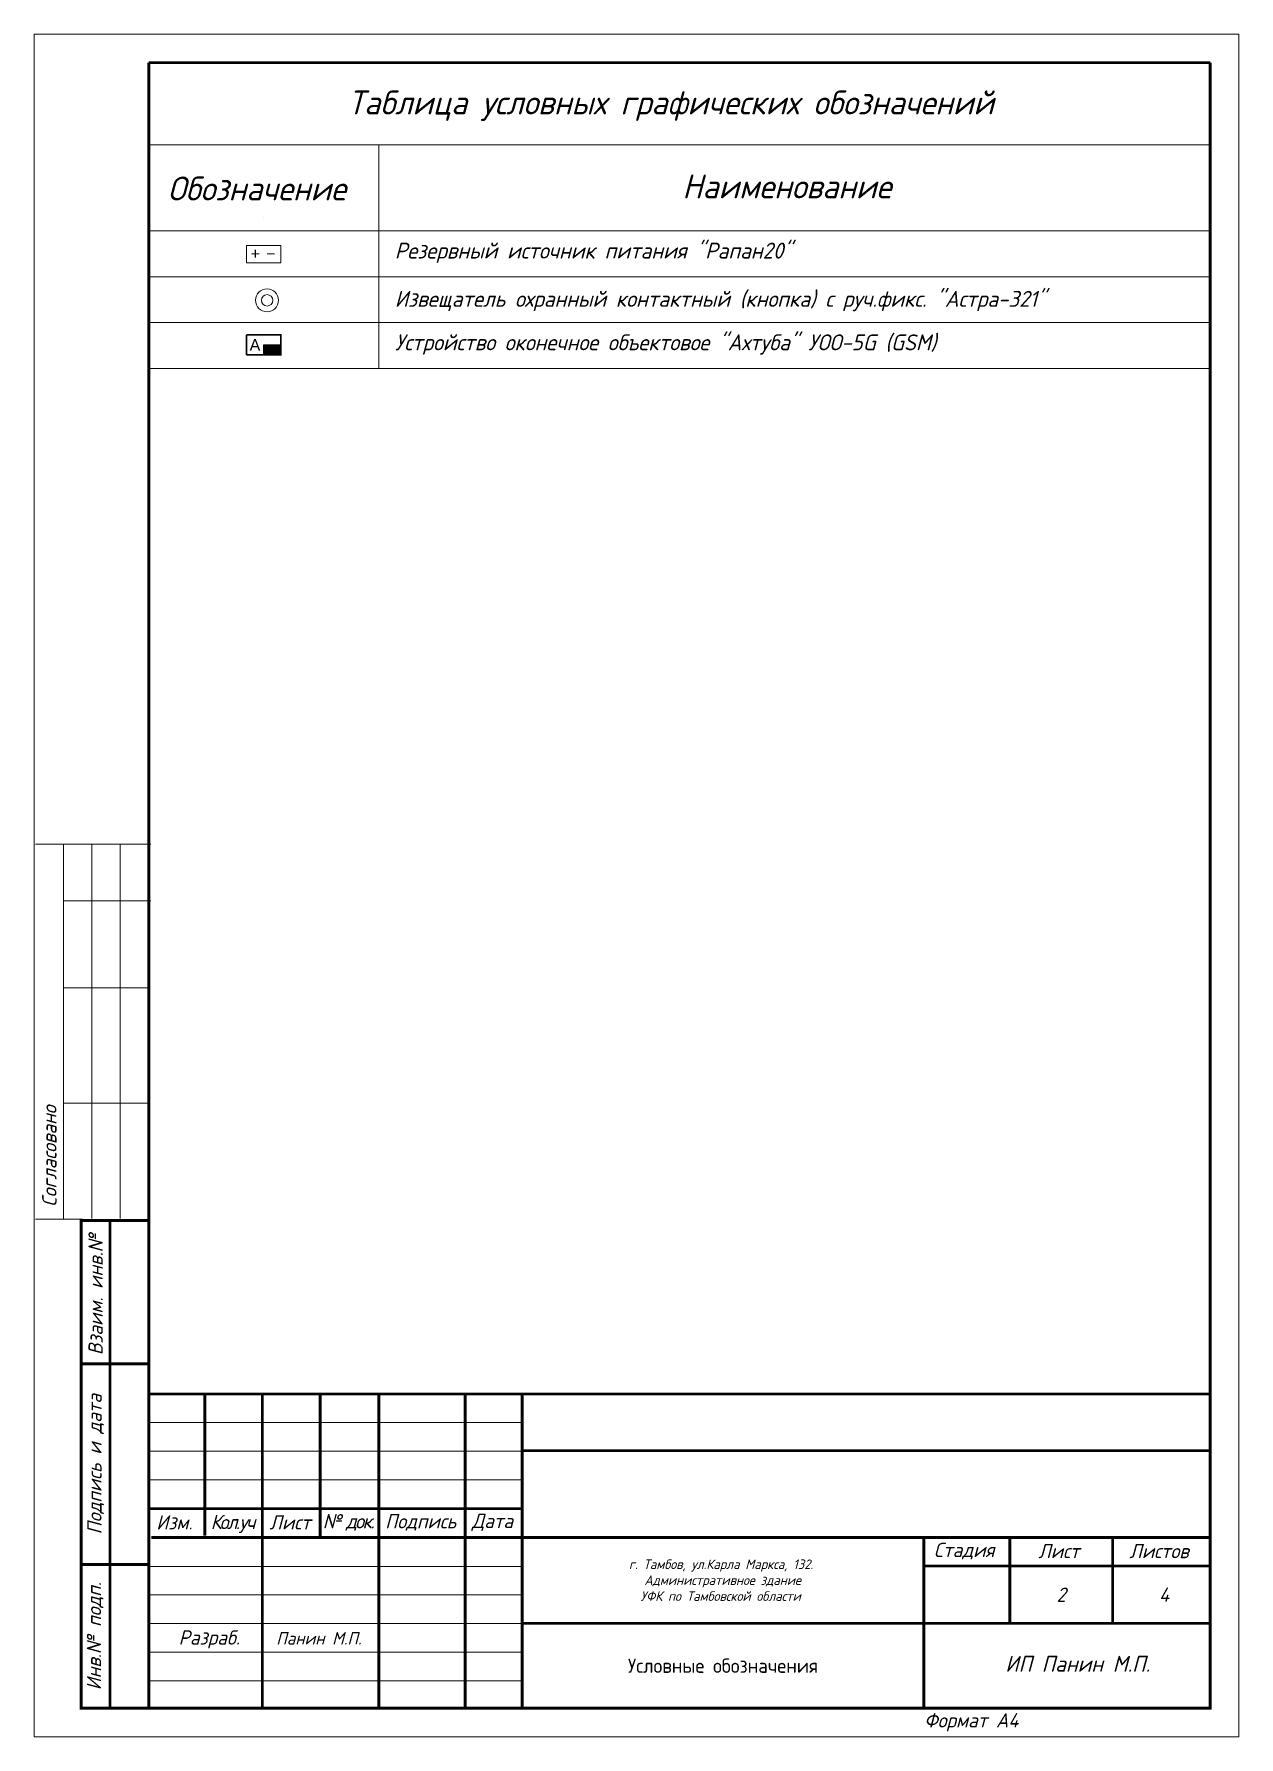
# Model space of a CAD drawing. Header units: inches. Extents: x 859 to 3771, y 393 to 1745.
# Drawn here: x 3667.8 to 3743.4, y 1501.1 to 1608 of the extents above; entities that cross this region are included whole.
import ezdxf

# ---------------------------------------------------------------- set-up
doc = ezdxf.new("R2010")
doc.units = ezdxf.units.IN
doc.header["$MEASUREMENT"] = 0
doc.linetypes.add('НЕВИДИМАЯ', pattern=[9.525, 6.35, -3.175])
doc.layers.add('DESC', color=7, linetype='Continuous')
doc.styles.get("Standard").update_dxf_attribs({"font": 'GOST_Common Italic_0.ttf'})

msp = doc.modelspace()

# ---------------------------------------------------------------- texts
at = {"layer": 'DESC', "color": 0, "lineweight": 15, "attachment_point": 1}
for s, width, heights, insert, char_height in [('Таблица условных графических обозначений', 45.6025, [0.959], (3687.5, 1604.46), 1.5), ('Обозначение', 14.4, [0], (3676.19, 1599.06), 1.5), ('Наименование', 14.4, [0], (3708.48, 1599.19), 1.5), ('Резервный источник питания "Рапан20"', 49.91, [0], (3690.44, 1594.91), 1), ('Извещатель охранный контактный (кнопка) с руч.фикс. "Астра-321"', 49.91, [0], (3690.44, 1591.88), 1), ('Устройство оконечное объектовое "Ахтуба" УОО-5G (GSM)', 49.91, [0], (3690.46, 1589.15), 1), ('\\pi23.53685;г. Тамбов, ул.Карла Маркса, 132.\\P\\pi24.5048;Административное здание \\P\\pi24.27003;УФК по Тамбовской области', 59.1919, [0], (3681.6, 1512.23), 0.6), ('\\pi4.80835;ИП Панин М.П.', 17.9743, [1.74], (3723.94, 1506.18), 1)]:
    msp.add_mtext_dynamic_manual_height_columns(s, width=width, gutter_width=1, heights=heights, dxfattribs=dict(at, insert=insert, char_height=char_height))
at = {"layer": 'DESC', "color": 0, "lineweight": 15}
for s, insert, char_height, width, attachment_point in [('{\\fArial|b0|i0|c204|p34;А}', (3681.67, 1588.49), 0.72, 1.08, 5), ('{\\T0.85;№ док.}', (3687.53, 1514.56), 0.9, 3.6803, 5), ('Подпись', (3692.07, 1514.56), 0.9, 5.4, 5), ('Дата', (3696.57, 1514.56), 0.9, 3.6, 5), ('Изм.', (3676.61, 1514.56), 0.9, 3.4805, 5), ('{\\T0.85;Кол.уч}', (3680.25, 1514.46), 0.9, 3.6119, 5), ('Лист', (3683.87, 1514.56), 0.9, 3.6273, 5), ('Стадия', (3726.17, 1512.76), 0.9, 5.4, 5), ('Лист', (3732.11, 1512.76), 0.9, 6.48, 5), ('Листов', (3738.4, 1512.76), 0.9, 6.0943, 5), ('2', (3732.26, 1510.02), 0.9, 6.4543, 5), ('4', (3738.72, 1510.02), 0.9, 6.4543, 5), ('Разраб.', (3678.8, 1507.21), 0.9, 7.0924, 5), ('{\\fGOST Common|b0|i0|c204|p34;Условные обозначения }', (3711.04, 1505.56), 0.9, 25.2, 5), ('Формат А4', (3723.66, 1502.01), 0.9, 9.0683, 4)]:
    msp.add_mtext(s, dxfattribs=dict(at, insert=insert, char_height=char_height, width=width, attachment_point=attachment_point))
at = {"layer": 'DESC', "color": 0, "lineweight": 15, "char_height": 0.9, "rotation": 90}
for s, insert, width, attachment_point in [('Cогласовано', (3668.32, 1534.35), 10.814, 1), (' Взаим. инв.№', (3671.67, 1524.51), 16.5013, 4), ('Подпись и дата', (3671.67, 1518.21), 12.6, 5), ('Инв.№ подп.', (3671.64, 1507.41), 9, 5)]:
    msp.add_mtext(s, dxfattribs=dict(at, insert=insert, width=width, attachment_point=attachment_point))
at = {"layer": 'DESC', "lineweight": 15, "insert": (3685.68, 1507.28), "char_height": 0.787, "width": 6.3, "attachment_point": 5}
msp.add_mtext('Панин М.П.', dxfattribs=at)

# ---------------------------------------------------------------- hatches: boundary and pattern name
at = {"layer": 'DESC', "lineweight": 15}
msp.add_hatch(color=0, dxfattribs=at).paths.add_polyline_path([(3682.21, 1588.49), (3682.21, 1587.86), (3683.29, 1587.86), (3683.29, 1588.49)])

# ---------------------------------------------------------------- linework, layer by layer
at = {"layer": 'DESC', "color": 0, "lineweight": 15}
for p, q in [((3667.81, 1608.01), (3743.41, 1608.01)), ((3667.81, 1501.09), (3667.81, 1608.01)), ((3743.41, 1608.01), (3743.41, 1501.09)), ((3675.04, 1601.05), (3741.64, 1601.05)), ((3689.44, 1601.05), (3689.44, 1587.01)), ((3741.64, 1601.05), (3741.64, 1578.37)), ((3675.04, 1595.65), (3741.64, 1595.65)), ((3689.44, 1595.65), (3741.64, 1595.65)), ((3741.64, 1594.86), (3741.64, 1594.39)), ((3675.04, 1592.77), (3741.64, 1592.77)), ((3675.04, 1592.77), (3741.64, 1592.77)), ((3675.04, 1589.89), (3741.64, 1589.89)), ((3675.04, 1589.89), (3741.64, 1589.89)), ((3675.04, 1587.01), (3741.64, 1587.01)), ((3741.64, 1578.37), (3741.64, 1535.17)), ((3667.89, 1557.14), (3675.14, 1557.14)), ((3669.66, 1557.14), (3669.66, 1533.64)), ((3671.44, 1557.14), (3671.44, 1533.64)), ((3673.21, 1557.14), (3673.21, 1533.64)), ((3669.66, 1553.59), (3675.14, 1553.59)), ((3669.66, 1548.12), (3675.01, 1548.12)), ((3669.66, 1540.88), (3675.01, 1540.88)), ((3670.85, 1533.59), (3667.89, 1533.59)), ((3675.04, 1520.82), (3698.44, 1520.82)), ((3675.04, 1519.02), (3698.44, 1519.02)), ((3675.04, 1510.02), (3698.44, 1510.02)), ((3675.04, 1508.22), (3698.44, 1508.22)), ((3675.04, 1506.42), (3698.44, 1506.42)), ((3675.01, 1504.62), (3698.44, 1504.62)), ((3743.41, 1501.09), (3667.81, 1501.09))]:
    msp.add_line(p, q, dxfattribs=at)
at = {"layer": 'DESC', "color": 0, "linetype": 'Continuous', "lineweight": 15}
for p, q in [((3675.1, 1517.23), (3698.46, 1517.23)), ((3675.1, 1511.79), (3698.37, 1511.79))]:
    msp.add_line(p, q, dxfattribs=at)
at = {"layer": 'DESC', "color": 0, "lineweight": 15}
msp.add_lwpolyline([(3741.61, 1606.21, 0.18, 0.18, 0), (3741.61, 1502.89, 0.18, 0.18, 0), (3670.77, 1502.89, 0.18, 0.18, 0), (3670.77, 1533.57, 0, 0, 0)], format="xyseb", dxfattribs=at)
for points, const_width in [([(3675.01, 1606.21), (3741.61, 1606.21)], 0.18), ([(3675.01, 1502.89), (3675.01, 1606.21)], 0.18), ([(3681.13, 1589.12), (3683.29, 1589.12), (3683.29, 1587.86), (3681.13, 1587.86)], 0.108), ([(3681.13, 1589.12), (3681.13, 1587.86)], 0.108), ([(3670.69, 1533.51), (3675.09, 1533.51)], 0.18), ([(3672.57, 1502.91), (3672.57, 1533.57)], 0.18), ([(3670.77, 1524.51), (3675.09, 1524.51)], 0.18), ([(3675.04, 1522.62), (3741.61, 1522.62)], 0.18), ([(3682.13, 1522.62), (3682.13, 1502.82)], 0.18), ([(3689.44, 1522.62), (3689.44, 1502.82)], 0.18), ([(3694.86, 1522.58), (3694.86, 1502.89)], 0.18), ([(3698.44, 1522.62), (3698.44, 1502.82)], 0.18), ([(3698.44, 1519.06), (3741.61, 1519.06)], 0.18), ([(3675.04, 1515.42), (3698.44, 1515.42)], 0.18), ([(3723.64, 1513.59), (3723.64, 1502.89)], 0.18), ([(3729.04, 1513.6), (3729.04, 1508.22)], 0.18), ([(3670.77, 1511.91), (3675.09, 1511.91)], 0.18), ([(3698.44, 1511.82), (3698.44, 1511.82)], 0.072), ([(3723.64, 1511.82), (3741.61, 1511.82)], 0.18), ([(3698.44, 1508.22), (3741.61, 1508.22)], 0.18)]:
    msp.add_lwpolyline(points, dxfattribs=dict(at, const_width=const_width))
for points in [[(3682.18, 1596.5), (3682.18, 1596.5)], [(3689.44, 1595.65), (3675.01, 1595.65)], [(3683.29, 1588.49), (3682.21, 1588.49)], [(3682.21, 1588.49), (3682.21, 1587.86)], [(3682.21, 1587.86), (3682.21, 1587.86)]]:
    msp.add_lwpolyline(points, dxfattribs=at)
msp.add_lwpolyline([(3681.14, 1593.65), (3683.3, 1593.65), (3683.3, 1594.73), (3681.14, 1594.73)], close=True, dxfattribs=at)
at = {"layer": 'DESC', "color": 0, "linetype": 'НЕВИДИМАЯ', "lineweight": 15, "const_width": 0.072}
for points in [[(3681.45, 1594.21), (3681.94, 1594.21)], [(3681.69, 1594.46), (3681.69, 1593.97)], [(3682.43, 1594.21), (3682.91, 1594.21)]]:
    msp.add_lwpolyline(points, dxfattribs=at)
at = {"layer": 'DESC', "color": 0, "linetype": 'Continuous', "lineweight": 15, "const_width": 0.18}
for points in [[(3678.52, 1513.72), (3678.52, 1522.62)], [(3685.76, 1513.61), (3685.76, 1522.62)], [(3675.17, 1513.61), (3741.61, 1513.61)], [(3735.49, 1513.61), (3735.49, 1508.22)]]:
    msp.add_lwpolyline(points, dxfattribs=at)
at = {"layer": 'DESC', "color": 0, "linetype": 'Continuous', "lineweight": 15}
for radius in [0.72, 0.36]:
    msp.add_circle((3682.43, 1591.29), radius, dxfattribs=at)

msp.set_redraw_order([(e.dxf.handle, doc.entitydb.next_handle()) for e in msp.query("TEXT MTEXT ATTDEF DIMENSION ARC_DIMENSION")])  # texts and dimensions are drawn at this point

doc.saveas('drawing.dxf')
